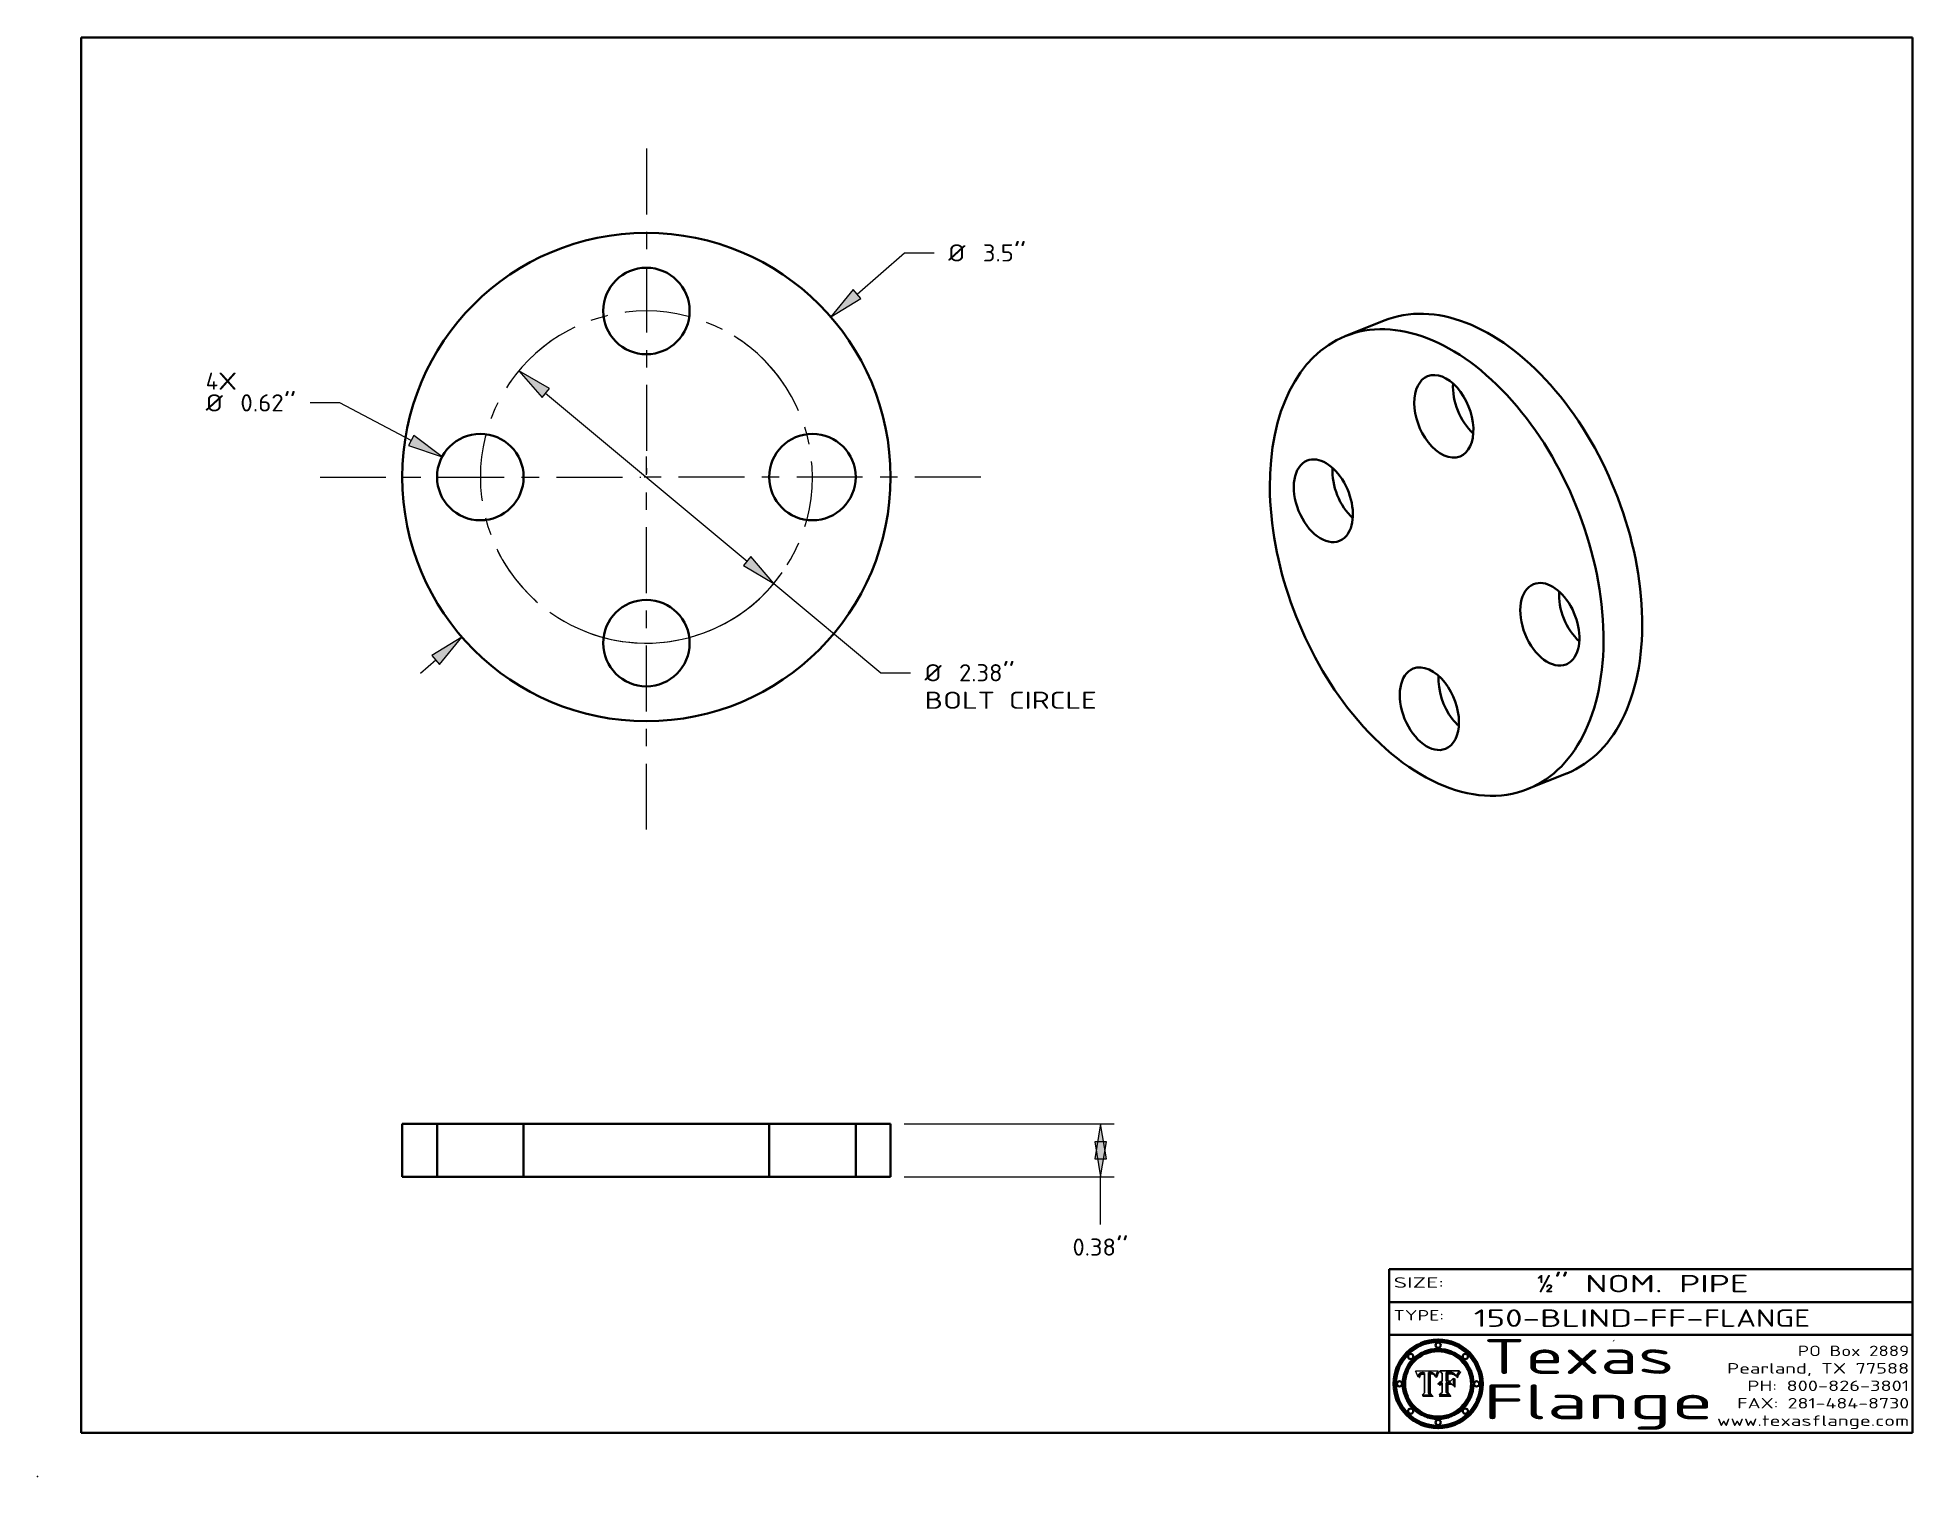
# Model space of a CAD drawing. Extents: x 0 to 10.8, y 0 to 8.3.
import ezdxf
from ezdxf.enums import TextEntityAlignment as Align

# ---------------------------------------------------------------- set-up
doc = ezdxf.new("R2010")
doc.units = 0
doc.header["$MEASUREMENT"] = 0
doc.linetypes.add('DASHDOT', pattern=[18.5, 12, -3, 0.5, -3])
doc.layers.get('0').update_dxf_attribs({"lineweight": 13})
doc.layers.add('1', color=7, linetype='Continuous', lineweight=13)
doc.styles.get("Standard").update_dxf_attribs({"font": 'isocp.shx'})

msp = doc.modelspace()

# ---------------------------------------------------------------- texts
at = {"color": 7, "lineweight": 13, "ltscale": 0.03937}
for s, p, p2 in [('SIZE:', (7.775, 1.082), (8.064, 1.082)), ('TYPE:', (7.775, 0.894), (8.064, 0.894))]:
    msp.add_text(s, height=0.06, dxfattribs=at).set_placement(p, p2, align=Align.FIT)

# ---------------------------------------------------------------- blocks, each defined once
blk = doc.blocks.new('BLOCK1')
at = {"color": 7, "lineweight": 13, "ltscale": 0.03937}
for s, p, p2 in [('150-BLIND-FF', (8.235, 0.858), (9.452, 0.858)), ('-', (9.453, 0.858), (9.553, 0.858)), ('FLANGE', (9.555, 0.858), (10.163, 0.858))]:
    blk.add_text(s, height=0.1, dxfattribs=at).set_placement(p, p2, align=Align.FIT)
blk = doc.blocks.new('BLOCK2')
at = {"color": 7, "lineweight": 13, "ltscale": 0.03937}
for s, p, p2 in [('½', (8.593, 1.056), (8.693, 1.056)), ('" NOM. PIPE', (8.695, 1.056), (9.81, 1.056))]:
    blk.add_text(s, height=0.1, dxfattribs=at).set_placement(p, p2, align=Align.FIT)
blk = doc.blocks.new('BLOCK3')
at = {"color": 7, "lineweight": 13, "ltscale": 0.03937}
for s, p, p2 in [('Pearland, TX 77588', (9.687, 0.59), (10.731, 0.59)), ('PO Box 2889', (10.093, 0.69), (10.731, 0.69)), ('PH: 800-826-3801', (9.803, 0.49), (10.731, 0.49)), ('FAX: 281-484-8730', (9.745, 0.39), (10.731, 0.39)), ('www.texasflange.com', (9.629, 0.29), (10.731, 0.29))]:
    blk.add_text(s, height=0.06, dxfattribs=at).set_placement(p, p2, align=Align.FIT)
blk = doc.blocks.new('BLOCK4')
at = {"color": 7, "lineweight": 13, "ltscale": 0.03937}
for s, p, p2 in [('Texas', (8.289, 0.588), (9.384, 0.588)), ('Flange', (8.289, 0.328), (9.609, 0.328))]:
    blk.add_text(s, height=0.2, dxfattribs=at).set_placement(p, p2, align=Align.FIT)
blk = doc.blocks.new('BLOCK5')
at = {"color": 7, "lineweight": 5, "ltscale": 0.00324}
blk.add_line((8.03, 0.605), (7.9, 0.604), dxfattribs=at)
at = {"color": 7, "lineweight": 5, "ltscale": 0.000103115}
blk.add_line((7.9, 0.604), (7.902, 0.601), dxfattribs=at)
at = {"color": 7, "lineweight": 5, "ltscale": 0.000100453}
blk.add_line((7.902, 0.601), (7.904, 0.597), dxfattribs=at)
at = {"color": 7, "lineweight": 5, "ltscale": 9.78009e-05}
blk.add_line((7.904, 0.597), (7.906, 0.593), dxfattribs=at)
at = {"color": 7, "lineweight": 5, "ltscale": 9.51532e-05}
blk.add_line((7.906, 0.593), (7.907, 0.59), dxfattribs=at)
at = {"color": 7, "lineweight": 5, "ltscale": 9.25048e-05}
blk.add_line((7.907, 0.59), (7.909, 0.587), dxfattribs=at)
at = {"color": 7, "lineweight": 5, "ltscale": 8.99068e-05}
blk.add_line((7.909, 0.587), (7.91, 0.583), dxfattribs=at)
at = {"color": 7, "lineweight": 5, "ltscale": 8.73531e-05}
blk.add_line((7.91, 0.583), (7.911, 0.58), dxfattribs=at)
at = {"color": 7, "lineweight": 5, "ltscale": 8.48421e-05}
blk.add_line((7.911, 0.58), (7.913, 0.577), dxfattribs=at)
at = {"color": 7, "lineweight": 5, "ltscale": 8.23394e-05}
blk.add_line((7.913, 0.577), (7.914, 0.574), dxfattribs=at)
at = {"color": 7, "lineweight": 5, "ltscale": 9.5007e-05}
blk.add_line((7.914, 0.574), (7.916, 0.571), dxfattribs=at)
at = {"color": 7, "lineweight": 5, "ltscale": 5.86699e-05}
blk.add_line((7.916, 0.576), (7.917, 0.578), dxfattribs=at)
at = {"color": 7, "lineweight": 5, "ltscale": 6.21658e-05}
blk.add_line((7.916, 0.573), (7.916, 0.576), dxfattribs=at)
at = {"color": 7, "lineweight": 5, "ltscale": 6.5787e-05}
blk.add_line((7.916, 0.571), (7.916, 0.573), dxfattribs=at)
at = {"color": 7, "lineweight": 5, "ltscale": 5.23527e-05}
blk.add_line((7.917, 0.58), (7.918, 0.582), dxfattribs=at)
at = {"color": 7, "lineweight": 5, "ltscale": 5.54066e-05}
blk.add_line((7.917, 0.578), (7.917, 0.58), dxfattribs=at)
at = {"color": 7, "lineweight": 5, "ltscale": 4.95602e-05}
blk.add_line((7.918, 0.582), (7.919, 0.584), dxfattribs=at)
at = {"color": 7, "lineweight": 5, "ltscale": 4.71572e-05}
blk.add_line((7.919, 0.584), (7.92, 0.586), dxfattribs=at)
at = {"color": 7, "lineweight": 5, "ltscale": 4.50516e-05}
blk.add_line((7.92, 0.586), (7.921, 0.587), dxfattribs=at)
at = {"color": 7, "lineweight": 5, "ltscale": 4.34491e-05}
blk.add_line((7.921, 0.587), (7.922, 0.589), dxfattribs=at)
at = {"color": 7, "lineweight": 5, "ltscale": 6.17484e-05}
blk.add_line((7.922, 0.57), (7.921, 0.567), dxfattribs=at)
at = {"color": 7, "lineweight": 5, "ltscale": 7.03016e-05}
blk.add_line((7.921, 0.567), (7.924, 0.567), dxfattribs=at)
at = {"color": 7, "lineweight": 5, "ltscale": 4.22981e-05}
blk.add_line((7.922, 0.589), (7.923, 0.59), dxfattribs=at)
at = {"color": 7, "lineweight": 5, "ltscale": 5.4813e-05}
blk.add_line((7.923, 0.574), (7.922, 0.572), dxfattribs=at)
at = {"color": 7, "lineweight": 5, "ltscale": 5.82307e-05}
blk.add_line((7.922, 0.572), (7.922, 0.57), dxfattribs=at)
at = {"color": 7, "lineweight": 5, "ltscale": 4.24485e-05}
blk.add_line((7.923, 0.59), (7.924, 0.591), dxfattribs=at)
at = {"color": 7, "lineweight": 5, "ltscale": 4.84865e-05}
blk.add_line((7.924, 0.578), (7.923, 0.576), dxfattribs=at)
at = {"color": 7, "lineweight": 5, "ltscale": 5.15682e-05}
blk.add_line((7.923, 0.576), (7.923, 0.574), dxfattribs=at)
at = {"color": 7, "lineweight": 5, "ltscale": 4.38915e-05}
blk.add_line((7.924, 0.591), (7.926, 0.592), dxfattribs=at)
at = {"color": 7, "lineweight": 5, "ltscale": 4.29647e-05}
blk.add_line((7.925, 0.581), (7.924, 0.58), dxfattribs=at)
at = {"color": 7, "lineweight": 5, "ltscale": 4.56021e-05}
blk.add_line((7.924, 0.58), (7.924, 0.578), dxfattribs=at)
at = {"color": 7, "lineweight": 5, "ltscale": 5.06901e-05}
blk.add_line((7.924, 0.569), (7.925, 0.571), dxfattribs=at)
at = {"color": 7, "lineweight": 5, "ltscale": 5.37733e-05}
blk.add_line((7.924, 0.567), (7.924, 0.569), dxfattribs=at)
at = {"color": 7, "lineweight": 5, "ltscale": 4.06864e-05}
blk.add_line((7.926, 0.582), (7.925, 0.581), dxfattribs=at)
at = {"color": 7, "lineweight": 5, "ltscale": 4.48863e-05}
blk.add_line((7.925, 0.573), (7.926, 0.575), dxfattribs=at)
at = {"color": 7, "lineweight": 5, "ltscale": 4.77131e-05}
blk.add_line((7.925, 0.571), (7.925, 0.573), dxfattribs=at)
at = {"color": 7, "lineweight": 5, "ltscale": 4.58171e-05}
blk.add_line((7.926, 0.592), (7.927, 0.593), dxfattribs=at)
at = {"color": 7, "lineweight": 5, "ltscale": 3.86873e-05}
blk.add_line((7.927, 0.584), (7.926, 0.582), dxfattribs=at)
at = {"color": 7, "lineweight": 5, "ltscale": 7.72266e-05}
blk.add_line((7.926, 0.576), (7.927, 0.579), dxfattribs=at)
at = {"color": 7, "lineweight": 5, "ltscale": 4.22422e-05}
blk.add_line((7.926, 0.575), (7.926, 0.576), dxfattribs=at)
at = {"color": 7, "lineweight": 5, "ltscale": 4.81176e-05}
blk.add_line((7.927, 0.593), (7.929, 0.594), dxfattribs=at)
at = {"color": 7, "lineweight": 5, "ltscale": 7.40831e-05}
blk.add_line((7.929, 0.586), (7.927, 0.584), dxfattribs=at)
at = {"color": 7, "lineweight": 5, "ltscale": 6.93722e-05}
blk.add_line((7.927, 0.579), (7.929, 0.582), dxfattribs=at)
at = {"color": 7, "lineweight": 5, "ltscale": 5.08108e-05}
blk.add_line((7.929, 0.594), (7.931, 0.594), dxfattribs=at)
at = {"color": 7, "lineweight": 5, "ltscale": 3.83282e-05}
blk.add_line((7.93, 0.587), (7.929, 0.586), dxfattribs=at)
at = {"color": 7, "lineweight": 5, "ltscale": 6.514e-05}
blk.add_line((7.929, 0.582), (7.931, 0.583), dxfattribs=at)
at = {"color": 7, "lineweight": 5, "ltscale": 4.01292e-05}
blk.add_line((7.932, 0.587), (7.93, 0.587), dxfattribs=at)
at = {"color": 7, "lineweight": 5, "ltscale": 5.37678e-05}
blk.add_line((7.931, 0.594), (7.933, 0.595), dxfattribs=at)
at = {"color": 7, "lineweight": 5, "ltscale": 6.9428e-05}
blk.add_line((7.931, 0.583), (7.933, 0.585), dxfattribs=at)
at = {"color": 7, "lineweight": 5, "ltscale": 4.21777e-05}
blk.add_line((7.933, 0.588), (7.932, 0.587), dxfattribs=at)
at = {"color": 7, "lineweight": 5, "ltscale": 5.70415e-05}
blk.add_line((7.933, 0.595), (7.935, 0.595), dxfattribs=at)
at = {"color": 7, "lineweight": 5, "ltscale": 4.46091e-05}
blk.add_line((7.935, 0.588), (7.933, 0.588), dxfattribs=at)
at = {"color": 7, "lineweight": 5, "ltscale": 3.75465e-05}
blk.add_line((7.933, 0.585), (7.935, 0.585), dxfattribs=at)
at = {"color": 7, "lineweight": 5, "ltscale": 6.04204e-05}
blk.add_line((7.935, 0.595), (7.938, 0.595), dxfattribs=at)
at = {"color": 7, "lineweight": 5, "ltscale": 4.73192e-05}
blk.add_line((7.937, 0.589), (7.935, 0.588), dxfattribs=at)
at = {"color": 7, "lineweight": 5, "ltscale": 3.98865e-05}
blk.add_line((7.935, 0.585), (7.936, 0.586), dxfattribs=at)
at = {"color": 7, "lineweight": 5, "ltscale": 4.23744e-05}
blk.add_line((7.936, 0.586), (7.938, 0.586), dxfattribs=at)
at = {"color": 7, "lineweight": 5, "ltscale": 5.02154e-05}
blk.add_line((7.939, 0.589), (7.937, 0.589), dxfattribs=at)
at = {"color": 7, "lineweight": 5, "ltscale": 6.4089e-05}
blk.add_line((7.938, 0.595), (7.94, 0.596), dxfattribs=at)
at = {"color": 7, "lineweight": 5, "ltscale": 4.50998e-05}
blk.add_line((7.938, 0.586), (7.94, 0.587), dxfattribs=at)
at = {"color": 7, "lineweight": 5, "ltscale": 5.3275e-05}
blk.add_line((7.941, 0.59), (7.939, 0.589), dxfattribs=at)
at = {"color": 7, "lineweight": 5, "ltscale": 6.78085e-05}
blk.add_line((7.94, 0.596), (7.943, 0.596), dxfattribs=at)
at = {"color": 7, "lineweight": 5, "ltscale": 4.79821e-05}
blk.add_line((7.94, 0.587), (7.941, 0.587), dxfattribs=at)
at = {"color": 7, "lineweight": 5, "ltscale": 5.65615e-05}
blk.add_line((7.943, 0.59), (7.941, 0.59), dxfattribs=at)
at = {"color": 7, "lineweight": 5, "ltscale": 5.09872e-05}
blk.add_line((7.941, 0.587), (7.944, 0.587), dxfattribs=at)
at = {"color": 7, "lineweight": 5, "ltscale": 5.0286e-05}
blk.add_line((7.943, 0.596), (7.945, 0.596), dxfattribs=at)
at = {"color": 7, "lineweight": 5, "ltscale": 5.99065e-05}
blk.add_line((7.946, 0.59), (7.943, 0.59), dxfattribs=at)
at = {"color": 7, "lineweight": 5, "ltscale": 5.40933e-05}
blk.add_line((7.944, 0.587), (7.946, 0.587), dxfattribs=at)
at = {"color": 7, "lineweight": 5, "ltscale": 5.14153e-05}
blk.add_line((7.945, 0.596), (7.947, 0.595), dxfattribs=at)
at = {"color": 7, "lineweight": 5, "ltscale": 0.000162237}
blk.add_line((7.952, 0.59), (7.946, 0.59), dxfattribs=at)
at = {"color": 7, "lineweight": 5, "ltscale": 0.000191986}
blk.add_line((7.946, 0.587), (7.953, 0.587), dxfattribs=at)
at = {"color": 7, "lineweight": 5, "ltscale": 5.25609e-05}
blk.add_line((7.947, 0.595), (7.949, 0.595), dxfattribs=at)
at = {"color": 7, "lineweight": 5, "ltscale": 5.37478e-05}
blk.add_line((7.949, 0.595), (7.951, 0.595), dxfattribs=at)
at = {"color": 7, "lineweight": 5, "ltscale": 5.49198e-05}
blk.add_line((7.951, 0.595), (7.953, 0.595), dxfattribs=at)
at = {"color": 7, "lineweight": 5, "ltscale": 0.000135787}
blk.add_line((7.953, 0.595), (7.952, 0.59), dxfattribs=at)
at = {"color": 7, "lineweight": 5, "ltscale": 0.00269}
blk.add_line((7.953, 0.587), (7.953, 0.479), dxfattribs=at)
at = {"color": 7, "lineweight": 5, "ltscale": 0.002931}
blk.add_line((7.975, 0.478), (7.976, 0.596), dxfattribs=at)
at = {"color": 7, "lineweight": 5, "ltscale": 4.88309e-05}
blk.add_line((7.976, 0.596), (7.978, 0.596), dxfattribs=at)
at = {"color": 7, "lineweight": 5, "ltscale": 4.87696e-05}
blk.add_line((7.978, 0.596), (7.98, 0.596), dxfattribs=at)
at = {"color": 7, "lineweight": 5, "ltscale": 4.87218e-05}
blk.add_line((7.98, 0.596), (7.982, 0.596), dxfattribs=at)
at = {"color": 7, "lineweight": 5, "ltscale": 4.86926e-05}
blk.add_line((7.982, 0.596), (7.984, 0.596), dxfattribs=at)
at = {"color": 7, "lineweight": 5, "ltscale": 4.8677e-05}
blk.add_line((7.984, 0.596), (7.986, 0.596), dxfattribs=at)
at = {"color": 7, "lineweight": 5, "ltscale": 5.79538e-05}
blk.add_line((7.986, 0.596), (7.988, 0.596), dxfattribs=at)
at = {"color": 7, "lineweight": 5, "ltscale": 5.50105e-05}
blk.add_line((7.988, 0.596), (7.99, 0.596), dxfattribs=at)
at = {"color": 7, "lineweight": 5, "ltscale": 5.22111e-05}
blk.add_line((7.99, 0.596), (7.993, 0.596), dxfattribs=at)
at = {"color": 7, "lineweight": 5, "ltscale": 4.94853e-05}
blk.add_line((7.993, 0.596), (7.994, 0.595), dxfattribs=at)
at = {"color": 7, "lineweight": 5, "ltscale": 4.69867e-05}
blk.add_line((7.994, 0.595), (7.996, 0.595), dxfattribs=at)
at = {"color": 7, "lineweight": 5, "ltscale": 4.4644e-05}
blk.add_line((7.996, 0.595), (7.998, 0.594), dxfattribs=at)
at = {"color": 7, "lineweight": 5, "ltscale": 4.25388e-05}
blk.add_line((7.998, 0.594), (8, 0.594), dxfattribs=at)
at = {"color": 7, "lineweight": 5, "ltscale": 4.06936e-05}
blk.add_line((8, 0.594), (8.001, 0.593), dxfattribs=at)
at = {"color": 7, "lineweight": 5, "ltscale": 3.91439e-05}
blk.add_line((8.001, 0.593), (8.002, 0.592), dxfattribs=at)
at = {"color": 7, "lineweight": 5, "ltscale": 3.79217e-05}
blk.add_line((8.002, 0.592), (8.004, 0.591), dxfattribs=at)
at = {"color": 7, "lineweight": 5, "ltscale": 3.82045e-05}
blk.add_line((8.004, 0.591), (8.005, 0.59), dxfattribs=at)
at = {"color": 7, "lineweight": 5, "ltscale": 3.99235e-05}
blk.add_line((8.005, 0.59), (8.006, 0.589), dxfattribs=at)
at = {"color": 7, "lineweight": 5, "ltscale": 4.20052e-05}
blk.add_line((8.006, 0.589), (8.007, 0.588), dxfattribs=at)
at = {"color": 7, "lineweight": 5, "ltscale": 4.42829e-05}
blk.add_line((8.007, 0.588), (8.008, 0.586), dxfattribs=at)
at = {"color": 7, "lineweight": 5, "ltscale": 4.68654e-05}
blk.add_line((8.008, 0.586), (8.009, 0.585), dxfattribs=at)
at = {"color": 7, "lineweight": 5, "ltscale": 4.95626e-05}
blk.add_line((8.009, 0.585), (8.01, 0.583), dxfattribs=at)
at = {"color": 7, "lineweight": 5, "ltscale": 5.25037e-05}
blk.add_line((8.01, 0.583), (8.01, 0.581), dxfattribs=at)
at = {"color": 7, "lineweight": 5, "ltscale": 5.554e-05}
blk.add_line((8.01, 0.581), (8.011, 0.579), dxfattribs=at)
at = {"color": 7, "lineweight": 5, "ltscale": 5.87204e-05}
blk.add_line((8.011, 0.579), (8.012, 0.577), dxfattribs=at)
at = {"color": 7, "lineweight": 5, "ltscale": 6.19363e-05}
blk.add_line((8.012, 0.577), (8.013, 0.574), dxfattribs=at)
at = {"color": 7, "lineweight": 5, "ltscale": 5.73529e-05}
blk.add_line((8.013, 0.574), (8.014, 0.573), dxfattribs=at)
at = {"color": 7, "lineweight": 5, "ltscale": 5.36381e-05}
blk.add_line((8.014, 0.573), (8.015, 0.575), dxfattribs=at)
at = {"color": 7, "lineweight": 5, "ltscale": 5.05025e-05}
blk.add_line((8.015, 0.577), (8.016, 0.578), dxfattribs=at)
at = {"color": 7, "lineweight": 5, "ltscale": 5.20356e-05}
blk.add_line((8.015, 0.575), (8.015, 0.577), dxfattribs=at)
at = {"color": 7, "lineweight": 5, "ltscale": 4.89753e-05}
blk.add_line((8.016, 0.578), (8.017, 0.58), dxfattribs=at)
at = {"color": 7, "lineweight": 5, "ltscale": 4.74568e-05}
blk.add_line((8.017, 0.58), (8.018, 0.582), dxfattribs=at)
at = {"color": 7, "lineweight": 5, "ltscale": 4.4442e-05}
blk.add_line((8.018, 0.584), (8.019, 0.585), dxfattribs=at)
at = {"color": 7, "lineweight": 5, "ltscale": 4.59543e-05}
blk.add_line((8.018, 0.582), (8.018, 0.584), dxfattribs=at)
at = {"color": 7, "lineweight": 5, "ltscale": 4.29963e-05}
blk.add_line((8.019, 0.585), (8.02, 0.587), dxfattribs=at)
at = {"color": 7, "lineweight": 5, "ltscale": 4.0176e-05}
blk.add_line((8.02, 0.588), (8.021, 0.59), dxfattribs=at)
at = {"color": 7, "lineweight": 5, "ltscale": 4.15607e-05}
blk.add_line((8.02, 0.587), (8.02, 0.588), dxfattribs=at)
at = {"color": 7, "lineweight": 5, "ltscale": 0.000399523}
blk.add_line((8.021, 0.59), (8.029, 0.604), dxfattribs=at)
at = {"color": 7, "lineweight": 5, "ltscale": 4.35633e-05}
blk.add_line((8.029, 0.604), (8.03, 0.605), dxfattribs=at)
at = {"color": 7, "lineweight": 5, "ltscale": 0.000493338}
blk.add_line((7.953, 0.479), (7.938, 0.467), dxfattribs=at)
at = {"color": 7, "lineweight": 5, "ltscale": 0.001236}
blk.add_line((7.938, 0.467), (7.988, 0.467), dxfattribs=at)
at = {"color": 7, "lineweight": 5, "ltscale": 0.000434364}
blk.add_line((7.988, 0.467), (7.975, 0.478), dxfattribs=at)
blk = doc.blocks.new('BLOCK6')
at = {"color": 7, "lineweight": 5, "ltscale": 6.68728e-05}
blk.add_line((8.037, 0.538), (8.035, 0.535), dxfattribs=at)
at = {"color": 7, "lineweight": 5, "ltscale": 6.56415e-05}
blk.add_line((8.039, 0.54), (8.037, 0.538), dxfattribs=at)
at = {"color": 7, "lineweight": 5, "ltscale": 6.55187e-05}
blk.add_line((8.041, 0.541), (8.039, 0.54), dxfattribs=at)
at = {"color": 7, "lineweight": 5, "ltscale": 0.000504919}
blk.add_line((8.04, 0.605), (8.054, 0.591), dxfattribs=at)
at = {"color": 7, "lineweight": 5, "ltscale": 0.002807}
blk.add_line((8.152, 0.605), (8.04, 0.605), dxfattribs=at)
at = {"color": 7, "lineweight": 5, "ltscale": 6.6503e-05}
blk.add_line((8.043, 0.543), (8.041, 0.541), dxfattribs=at)
at = {"color": 7, "lineweight": 5, "ltscale": 6.86342e-05}
blk.add_line((8.046, 0.544), (8.043, 0.543), dxfattribs=at)
at = {"color": 7, "lineweight": 5, "ltscale": 7.17625e-05}
blk.add_line((8.048, 0.545), (8.046, 0.544), dxfattribs=at)
at = {"color": 7, "lineweight": 5, "ltscale": 7.56807e-05}
blk.add_line((8.051, 0.545), (8.048, 0.545), dxfattribs=at)
at = {"color": 7, "lineweight": 5, "ltscale": 8.04224e-05}
blk.add_line((8.054, 0.546), (8.051, 0.545), dxfattribs=at)
at = {"color": 7, "lineweight": 5, "ltscale": 0.001141}
blk.add_line((8.054, 0.591), (8.054, 0.546), dxfattribs=at)
at = {"color": 7, "lineweight": 5, "ltscale": 0.001265}
blk.add_line((8.076, 0.546), (8.076, 0.596), dxfattribs=at)
at = {"color": 7, "lineweight": 5, "ltscale": 0.00010009}
blk.add_line((8.076, 0.596), (8.08, 0.596), dxfattribs=at)
at = {"color": 7, "lineweight": 5, "ltscale": 0.000164963}
blk.add_line((8.083, 0.546), (8.076, 0.546), dxfattribs=at)
at = {"color": 7, "lineweight": 5, "ltscale": 0.000262297}
blk.add_line((8.08, 0.596), (8.091, 0.596), dxfattribs=at)
at = {"color": 7, "lineweight": 5, "ltscale": 7.8458e-05}
blk.add_line((8.086, 0.59), (8.083, 0.59), dxfattribs=at)
at = {"color": 7, "lineweight": 5, "ltscale": 0.001117}
blk.add_line((8.083, 0.59), (8.083, 0.546), dxfattribs=at)
at = {"color": 7, "lineweight": 5, "ltscale": 6.71447e-05}
blk.add_line((8.085, 0.587), (8.088, 0.588), dxfattribs=at)
at = {"color": 7, "lineweight": 5, "ltscale": 0.001044}
blk.add_line((8.085, 0.546), (8.085, 0.587), dxfattribs=at)
at = {"color": 7, "lineweight": 5, "ltscale": 0.000408293}
blk.add_line((8.102, 0.546), (8.085, 0.546), dxfattribs=at)
at = {"color": 7, "lineweight": 5, "ltscale": 6.79766e-05}
blk.add_line((8.088, 0.591), (8.086, 0.59), dxfattribs=at)
at = {"color": 7, "lineweight": 5, "ltscale": 6.96783e-05}
blk.add_line((8.091, 0.591), (8.088, 0.591), dxfattribs=at)
at = {"color": 7, "lineweight": 5, "ltscale": 6.25167e-05}
blk.add_line((8.088, 0.588), (8.09, 0.588), dxfattribs=at)
at = {"color": 7, "lineweight": 5, "ltscale": 5.79292e-05}
blk.add_line((8.09, 0.588), (8.093, 0.588), dxfattribs=at)
at = {"color": 7, "lineweight": 5, "ltscale": 0.000154143}
blk.add_line((8.091, 0.596), (8.097, 0.596), dxfattribs=at)
at = {"color": 7, "lineweight": 5, "ltscale": 7.14161e-05}
blk.add_line((8.094, 0.591), (8.091, 0.591), dxfattribs=at)
at = {"color": 7, "lineweight": 5, "ltscale": 5.334e-05}
blk.add_line((8.093, 0.588), (8.095, 0.588), dxfattribs=at)
at = {"color": 7, "lineweight": 5, "ltscale": 7.31315e-05}
blk.add_line((8.097, 0.591), (8.094, 0.591), dxfattribs=at)
at = {"color": 7, "lineweight": 5, "ltscale": 4.87983e-05}
blk.add_line((8.095, 0.588), (8.097, 0.588), dxfattribs=at)
at = {"color": 7, "lineweight": 5, "ltscale": 8.03713e-05}
blk.add_line((8.097, 0.596), (8.1, 0.596), dxfattribs=at)
at = {"color": 7, "lineweight": 5, "ltscale": 7.48528e-05}
blk.add_line((8.1, 0.591), (8.097, 0.591), dxfattribs=at)
at = {"color": 7, "lineweight": 5, "ltscale": 6.31844e-05}
blk.add_line((8.097, 0.588), (8.099, 0.588), dxfattribs=at)
at = {"color": 7, "lineweight": 5, "ltscale": 5.98639e-05}
blk.add_line((8.099, 0.588), (8.102, 0.588), dxfattribs=at)
at = {"color": 7, "lineweight": 5, "ltscale": 7.56285e-05}
blk.add_line((8.1, 0.596), (8.103, 0.596), dxfattribs=at)
at = {"color": 7, "lineweight": 5, "ltscale": 0.000106204}
blk.add_line((8.104, 0.591), (8.1, 0.591), dxfattribs=at)
at = {"color": 7, "lineweight": 5, "ltscale": 5.64828e-05}
blk.add_line((8.102, 0.588), (8.104, 0.588), dxfattribs=at)
at = {"color": 7, "lineweight": 5, "ltscale": 0.000629287}
blk.add_line((8.119, 0.564), (8.102, 0.546), dxfattribs=at)
at = {"color": 7, "lineweight": 5, "ltscale": 7.09728e-05}
blk.add_line((8.103, 0.596), (8.106, 0.596), dxfattribs=at)
at = {"color": 7, "lineweight": 5, "ltscale": 9.82815e-05}
blk.add_line((8.108, 0.59), (8.104, 0.591), dxfattribs=at)
at = {"color": 7, "lineweight": 5, "ltscale": 5.31538e-05}
blk.add_line((8.104, 0.588), (8.106, 0.588), dxfattribs=at)
at = {"color": 7, "lineweight": 5, "ltscale": 6.64247e-05}
blk.add_line((8.106, 0.596), (8.108, 0.596), dxfattribs=at)
at = {"color": 7, "lineweight": 5, "ltscale": 4.98579e-05}
blk.add_line((8.106, 0.588), (8.108, 0.588), dxfattribs=at)
at = {"color": 7, "lineweight": 5, "ltscale": 6.19662e-05}
blk.add_line((8.108, 0.596), (8.111, 0.595), dxfattribs=at)
at = {"color": 7, "lineweight": 5, "ltscale": 9.07975e-05}
blk.add_line((8.112, 0.59), (8.108, 0.59), dxfattribs=at)
at = {"color": 7, "lineweight": 5, "ltscale": 4.65618e-05}
blk.add_line((8.108, 0.588), (8.11, 0.587), dxfattribs=at)
at = {"color": 7, "lineweight": 5, "ltscale": 4.32948e-05}
blk.add_line((8.11, 0.587), (8.112, 0.587), dxfattribs=at)
at = {"color": 7, "lineweight": 5, "ltscale": 5.76855e-05}
blk.add_line((8.111, 0.595), (8.113, 0.595), dxfattribs=at)
at = {"color": 7, "lineweight": 5, "ltscale": 8.37777e-05}
blk.add_line((8.115, 0.589), (8.112, 0.59), dxfattribs=at)
at = {"color": 7, "lineweight": 5, "ltscale": 4.01241e-05}
blk.add_line((8.112, 0.587), (8.113, 0.587), dxfattribs=at)
at = {"color": 7, "lineweight": 5, "ltscale": 5.35144e-05}
blk.add_line((8.113, 0.595), (8.115, 0.594), dxfattribs=at)
at = {"color": 7, "lineweight": 5, "ltscale": 7.07787e-05}
blk.add_line((8.113, 0.587), (8.116, 0.586), dxfattribs=at)
at = {"color": 7, "lineweight": 5, "ltscale": 4.95647e-05}
blk.add_line((8.115, 0.594), (8.117, 0.593), dxfattribs=at)
at = {"color": 7, "lineweight": 5, "ltscale": 7.75432e-05}
blk.add_line((8.118, 0.588), (8.115, 0.589), dxfattribs=at)
at = {"color": 7, "lineweight": 5, "ltscale": 6.48228e-05}
blk.add_line((8.116, 0.586), (8.119, 0.585), dxfattribs=at)
at = {"color": 7, "lineweight": 5, "ltscale": 4.59337e-05}
blk.add_line((8.117, 0.593), (8.119, 0.593), dxfattribs=at)
at = {"color": 7, "lineweight": 5, "ltscale": 7.20711e-05}
blk.add_line((8.121, 0.587), (8.118, 0.588), dxfattribs=at)
at = {"color": 7, "lineweight": 5, "ltscale": 4.25471e-05}
blk.add_line((8.119, 0.593), (8.12, 0.592), dxfattribs=at)
at = {"color": 7, "lineweight": 5, "ltscale": 6.55881e-05}
blk.add_line((8.119, 0.585), (8.121, 0.584), dxfattribs=at)
at = {"color": 7, "lineweight": 5, "ltscale": 0.001133}
blk.add_line((8.119, 0.519), (8.119, 0.564), dxfattribs=at)
at = {"color": 7, "lineweight": 5, "ltscale": 4.25074e-05}
blk.add_line((8.12, 0.592), (8.122, 0.591), dxfattribs=at)
at = {"color": 7, "lineweight": 5, "ltscale": 6.77002e-05}
blk.add_line((8.123, 0.585), (8.121, 0.587), dxfattribs=at)
at = {"color": 7, "lineweight": 5, "ltscale": 6.70416e-05}
blk.add_line((8.121, 0.584), (8.123, 0.583), dxfattribs=at)
at = {"color": 7, "lineweight": 5, "ltscale": 4.57046e-05}
blk.add_line((8.122, 0.591), (8.123, 0.59), dxfattribs=at)
at = {"color": 7, "lineweight": 5, "ltscale": 4.92938e-05}
blk.add_line((8.123, 0.59), (8.124, 0.588), dxfattribs=at)
at = {"color": 7, "lineweight": 5, "ltscale": 6.46171e-05}
blk.add_line((8.125, 0.583), (8.123, 0.585), dxfattribs=at)
at = {"color": 7, "lineweight": 5, "ltscale": 6.91849e-05}
blk.add_line((8.123, 0.583), (8.125, 0.581), dxfattribs=at)
at = {"color": 7, "lineweight": 5, "ltscale": 5.30859e-05}
blk.add_line((8.124, 0.588), (8.126, 0.587), dxfattribs=at)
at = {"color": 7, "lineweight": 5, "ltscale": 6.30754e-05}
blk.add_line((8.126, 0.582), (8.125, 0.583), dxfattribs=at)
at = {"color": 7, "lineweight": 5, "ltscale": 7.18996e-05}
blk.add_line((8.125, 0.581), (8.128, 0.579), dxfattribs=at)
at = {"color": 7, "lineweight": 5, "ltscale": 5.71802e-05}
blk.add_line((8.126, 0.587), (8.127, 0.585), dxfattribs=at)
at = {"color": 7, "lineweight": 5, "ltscale": 6.30147e-05}
blk.add_line((8.128, 0.579), (8.126, 0.582), dxfattribs=at)
at = {"color": 7, "lineweight": 5, "ltscale": 6.13618e-05}
blk.add_line((8.127, 0.585), (8.129, 0.583), dxfattribs=at)
at = {"color": 7, "lineweight": 5, "ltscale": 6.57329e-05}
blk.add_line((8.129, 0.583), (8.13, 0.581), dxfattribs=at)
at = {"color": 7, "lineweight": 5, "ltscale": 7.01949e-05}
blk.add_line((8.13, 0.581), (8.131, 0.578), dxfattribs=at)
at = {"color": 7, "lineweight": 5, "ltscale": 7.47805e-05}
blk.add_line((8.131, 0.578), (8.133, 0.576), dxfattribs=at)
at = {"color": 7, "lineweight": 5, "ltscale": 7.93914e-05}
blk.add_line((8.133, 0.576), (8.134, 0.573), dxfattribs=at)
at = {"color": 7, "lineweight": 5, "ltscale": 5.82449e-05}
blk.add_line((8.134, 0.573), (8.135, 0.575), dxfattribs=at)
at = {"color": 7, "lineweight": 5, "ltscale": 5.88925e-05}
blk.add_line((8.135, 0.575), (8.136, 0.577), dxfattribs=at)
at = {"color": 7, "lineweight": 5, "ltscale": 5.57078e-05}
blk.add_line((8.136, 0.577), (8.137, 0.579), dxfattribs=at)
at = {"color": 7, "lineweight": 5, "ltscale": 5.2567e-05}
blk.add_line((8.137, 0.579), (8.138, 0.581), dxfattribs=at)
at = {"color": 7, "lineweight": 5, "ltscale": 4.62924e-05}
blk.add_line((8.138, 0.583), (8.139, 0.585), dxfattribs=at)
at = {"color": 7, "lineweight": 5, "ltscale": 4.94253e-05}
blk.add_line((8.138, 0.581), (8.138, 0.583), dxfattribs=at)
at = {"color": 7, "lineweight": 5, "ltscale": 4.31788e-05}
blk.add_line((8.139, 0.585), (8.14, 0.586), dxfattribs=at)
at = {"color": 7, "lineweight": 5, "ltscale": 4.00421e-05}
blk.add_line((8.14, 0.586), (8.141, 0.588), dxfattribs=at)
at = {"color": 7, "lineweight": 5, "ltscale": 7.07088e-05}
blk.add_line((8.141, 0.588), (8.142, 0.59), dxfattribs=at)
at = {"color": 7, "lineweight": 5, "ltscale": 6.11807e-05}
blk.add_line((8.142, 0.59), (8.143, 0.592), dxfattribs=at)
at = {"color": 7, "lineweight": 5, "ltscale": 6.8775e-05}
blk.add_line((8.143, 0.592), (8.145, 0.595), dxfattribs=at)
at = {"color": 7, "lineweight": 5, "ltscale": 4.09684e-05}
blk.add_line((8.145, 0.596), (8.146, 0.597), dxfattribs=at)
at = {"color": 7, "lineweight": 5, "ltscale": 3.83666e-05}
blk.add_line((8.145, 0.595), (8.145, 0.596), dxfattribs=at)
at = {"color": 7, "lineweight": 5, "ltscale": 4.36186e-05}
blk.add_line((8.146, 0.597), (8.147, 0.599), dxfattribs=at)
at = {"color": 7, "lineweight": 5, "ltscale": 4.62797e-05}
blk.add_line((8.147, 0.599), (8.148, 0.6), dxfattribs=at)
at = {"color": 7, "lineweight": 5, "ltscale": 4.89244e-05}
blk.add_line((8.148, 0.6), (8.15, 0.602), dxfattribs=at)
at = {"color": 7, "lineweight": 5, "ltscale": 5.15938e-05}
blk.add_line((8.15, 0.602), (8.151, 0.604), dxfattribs=at)
at = {"color": 7, "lineweight": 5, "ltscale": 5.42941e-05}
blk.add_line((8.151, 0.604), (8.152, 0.605), dxfattribs=at)
at = {"color": 7, "lineweight": 5, "ltscale": 7.24478e-05}
blk.add_line((8.034, 0.533), (8.033, 0.53), dxfattribs=at)
at = {"color": 7, "lineweight": 5, "ltscale": 4.72383e-05}
blk.add_line((8.033, 0.53), (8.034, 0.529), dxfattribs=at)
at = {"color": 7, "lineweight": 5, "ltscale": 6.91358e-05}
blk.add_line((8.035, 0.535), (8.034, 0.533), dxfattribs=at)
at = {"color": 7, "lineweight": 5, "ltscale": 5.40801e-05}
blk.add_line((8.034, 0.529), (8.035, 0.53), dxfattribs=at)
at = {"color": 7, "lineweight": 5, "ltscale": 5.22259e-05}
blk.add_line((8.035, 0.53), (8.037, 0.532), dxfattribs=at)
at = {"color": 7, "lineweight": 5, "ltscale": 5.0626e-05}
blk.add_line((8.037, 0.532), (8.038, 0.533), dxfattribs=at)
at = {"color": 7, "lineweight": 5, "ltscale": 0.000563728}
blk.add_line((8.054, 0.482), (8.037, 0.468), dxfattribs=at)
at = {"color": 7, "lineweight": 5, "ltscale": 0.001328}
blk.add_line((8.037, 0.468), (8.09, 0.468), dxfattribs=at)
at = {"color": 7, "lineweight": 5, "ltscale": 4.93516e-05}
blk.add_line((8.038, 0.533), (8.04, 0.534), dxfattribs=at)
at = {"color": 7, "lineweight": 5, "ltscale": 4.61631e-05}
blk.add_line((8.039, 0.526), (8.038, 0.525), dxfattribs=at)
at = {"color": 7, "lineweight": 5, "ltscale": 7.65715e-05}
blk.add_line((8.038, 0.525), (8.04, 0.522), dxfattribs=at)
at = {"color": 7, "lineweight": 5, "ltscale": 4.53272e-05}
blk.add_line((8.04, 0.527), (8.039, 0.526), dxfattribs=at)
at = {"color": 7, "lineweight": 5, "ltscale": 4.84441e-05}
blk.add_line((8.04, 0.534), (8.042, 0.535), dxfattribs=at)
at = {"color": 7, "lineweight": 5, "ltscale": 4.47682e-05}
blk.add_line((8.042, 0.528), (8.04, 0.527), dxfattribs=at)
at = {"color": 7, "lineweight": 5, "ltscale": 4.36728e-05}
blk.add_line((8.04, 0.522), (8.041, 0.524), dxfattribs=at)
at = {"color": 7, "lineweight": 5, "ltscale": 4.23283e-05}
blk.add_line((8.041, 0.524), (8.042, 0.525), dxfattribs=at)
at = {"color": 7, "lineweight": 5, "ltscale": 4.79247e-05}
blk.add_line((8.042, 0.535), (8.044, 0.536), dxfattribs=at)
at = {"color": 7, "lineweight": 5, "ltscale": 4.46766e-05}
blk.add_line((8.043, 0.529), (8.042, 0.528), dxfattribs=at)
at = {"color": 7, "lineweight": 5, "ltscale": 4.12902e-05}
blk.add_line((8.042, 0.525), (8.044, 0.526), dxfattribs=at)
at = {"color": 7, "lineweight": 5, "ltscale": 4.48402e-05}
blk.add_line((8.045, 0.53), (8.043, 0.529), dxfattribs=at)
at = {"color": 7, "lineweight": 5, "ltscale": 4.7776e-05}
blk.add_line((8.044, 0.536), (8.045, 0.536), dxfattribs=at)
at = {"color": 7, "lineweight": 5, "ltscale": 4.05056e-05}
blk.add_line((8.044, 0.526), (8.045, 0.526), dxfattribs=at)
at = {"color": 7, "lineweight": 5, "ltscale": 4.80296e-05}
blk.add_line((8.045, 0.536), (8.047, 0.536), dxfattribs=at)
at = {"color": 7, "lineweight": 5, "ltscale": 4.54019e-05}
blk.add_line((8.047, 0.53), (8.045, 0.53), dxfattribs=at)
at = {"color": 7, "lineweight": 5, "ltscale": 3.98781e-05}
blk.add_line((8.045, 0.526), (8.047, 0.527), dxfattribs=at)
at = {"color": 7, "lineweight": 5, "ltscale": 4.86448e-05}
blk.add_line((8.047, 0.536), (8.049, 0.537), dxfattribs=at)
at = {"color": 7, "lineweight": 5, "ltscale": 4.63507e-05}
blk.add_line((8.049, 0.531), (8.047, 0.53), dxfattribs=at)
at = {"color": 7, "lineweight": 5, "ltscale": 3.96147e-05}
blk.add_line((8.047, 0.527), (8.048, 0.528), dxfattribs=at)
at = {"color": 7, "lineweight": 5, "ltscale": 3.96113e-05}
blk.add_line((8.048, 0.528), (8.05, 0.528), dxfattribs=at)
at = {"color": 7, "lineweight": 5, "ltscale": 4.9694e-05}
blk.add_line((8.049, 0.537), (8.051, 0.537), dxfattribs=at)
at = {"color": 7, "lineweight": 5, "ltscale": 4.75859e-05}
blk.add_line((8.05, 0.531), (8.049, 0.531), dxfattribs=at)
at = {"color": 7, "lineweight": 5, "ltscale": 4.91026e-05}
blk.add_line((8.052, 0.531), (8.05, 0.531), dxfattribs=at)
at = {"color": 7, "lineweight": 5, "ltscale": 3.98564e-05}
blk.add_line((8.05, 0.528), (8.051, 0.528), dxfattribs=at)
at = {"color": 7, "lineweight": 5, "ltscale": 4.09268e-05}
blk.add_line((8.051, 0.537), (8.053, 0.537), dxfattribs=at)
at = {"color": 7, "lineweight": 5, "ltscale": 4.03575e-05}
blk.add_line((8.051, 0.528), (8.053, 0.529), dxfattribs=at)
at = {"color": 7, "lineweight": 5, "ltscale": 5.09119e-05}
blk.add_line((8.054, 0.532), (8.052, 0.531), dxfattribs=at)
at = {"color": 7, "lineweight": 5, "ltscale": 4.03821e-05}
blk.add_line((8.053, 0.537), (8.054, 0.537), dxfattribs=at)
at = {"color": 7, "lineweight": 5, "ltscale": 4.11658e-05}
blk.add_line((8.053, 0.529), (8.054, 0.529), dxfattribs=at)
at = {"color": 7, "lineweight": 5, "ltscale": 0.000127087}
blk.add_line((8.054, 0.537), (8.054, 0.532), dxfattribs=at)
at = {"color": 7, "lineweight": 5, "ltscale": 0.001163}
blk.add_line((8.054, 0.529), (8.054, 0.482), dxfattribs=at)
at = {"color": 7, "lineweight": 5, "ltscale": 0.001363}
blk.add_line((8.076, 0.482), (8.076, 0.537), dxfattribs=at)
at = {"color": 7, "lineweight": 5, "ltscale": 0.000619197}
blk.add_line((8.076, 0.537), (8.101, 0.537), dxfattribs=at)
at = {"color": 7, "lineweight": 5, "ltscale": 0.000493306}
blk.add_line((8.09, 0.468), (8.076, 0.482), dxfattribs=at)
at = {"color": 7, "lineweight": 5, "ltscale": 0.000638638}
blk.add_line((8.101, 0.537), (8.119, 0.519), dxfattribs=at)
blk = doc.blocks.new('BLOCK7')
at = {"color": 7, "lineweight": 13, "ltscale": 0.03937}
for s, p, p2 in [('4', (-3.158, 0.626), (-3.07, 0.626)), ('X', (-3.07, 0.626), (-2.933, 0.626))]:
    blk.add_text(s, height=0.123, dxfattribs=at).set_placement(p, p2, align=Align.FIT)
blk = doc.blocks.new('BLOCK8')
at = {"color": 7, "lineweight": 13, "ltscale": 0.011251}
blk.add_line((1.51, 1.311), (1.85, 1.606), dxfattribs=at)
at = {"color": 7, "lineweight": 13, "ltscale": 0.005312}
blk.add_line((1.85, 1.606), (2.063, 1.606), dxfattribs=at)
at = {"color": 7, "lineweight": 13, "ltscale": 0.003593}
blk.add_line((-1.619, -1.405), (-1.51, -1.311), dxfattribs=at)
at = {"color": 7, "lineweight": 13, "ltscale": 0.03937}
for points in [[(1.483, 1.343), (1.322, 1.147), (1.538, 1.28)], [(-1.483, -1.343), (-1.322, -1.147), (-1.538, -1.28)]]:
    blk.add_lwpolyline(points, close=True, dxfattribs=at)
for points in [[(1.483, 1.343), (1.322, 1.147), (1.483, 1.343), (1.538, 1.28)], [(-1.483, -1.343), (-1.322, -1.147), (-1.483, -1.343), (-1.538, -1.28)]]:
    blk.add_solid(points, dxfattribs=at)
for s, p, p2 in [('%%c', (2.163, 1.545), (2.286, 1.545)), ('3.5', (2.411, 1.545), (2.633, 1.545)), ('"', (2.633, 1.545), (2.723, 1.545))]:
    blk.add_text(s, height=0.123, dxfattribs=at).set_placement(p, p2, align=Align.FIT)
blk = doc.blocks.new('BLOCK9')
at = {"color": 7, "lineweight": 13, "ltscale": 0.005312}
blk.add_line((-2.197, 0.532), (-2.409, 0.532), dxfattribs=at)
at = {"color": 7, "lineweight": 13, "ltscale": 0.014461}
blk.add_line((-1.685, 0.262), (-2.197, 0.532), dxfattribs=at)
at = {"color": 7, "lineweight": 13, "ltscale": 0.03937}
blk.add_lwpolyline([(-1.705, 0.225), (-1.464, 0.145), (-1.666, 0.298)], close=True, dxfattribs=at)
blk.add_solid([(-1.705, 0.225), (-1.464, 0.145), (-1.705, 0.225), (-1.666, 0.298)], dxfattribs=at)
for s, p, p2 in [('%%c', (-3.158, 0.47), (-3.035, 0.47)), ('0.62', (-2.91, 0.47), (-2.599, 0.47)), ('"', (-2.599, 0.47), (-2.509, 0.47))]:
    blk.add_text(s, height=0.123, dxfattribs=at).set_placement(p, p2, align=Align.FIT)
blk = doc.blocks.new('BLOCK10')
at = {"color": 7, "lineweight": 13, "ltscale": 0.03937}
for p, q in [((-0.722, 0.602), (0.722, -0.602)), ((0.914, -0.762), (1.68, -1.402))]:
    blk.add_line(p, q, dxfattribs=at)
at = {"color": 7, "lineweight": 13, "ltscale": 0.005312}
blk.add_line((1.68, -1.402), (1.893, -1.402), dxfattribs=at)
at = {"color": 7, "lineweight": 13, "ltscale": 0.03937}
for points in [[(-0.695, 0.634), (-0.914, 0.762), (-0.748, 0.57)], [(0.695, -0.634), (0.914, -0.762), (0.748, -0.57)]]:
    blk.add_lwpolyline(points, close=True, dxfattribs=at)
blk.add_arc((0, 0), 1.19, 240.0599, 324.8933, dxfattribs=at)
for points in [[(-0.695, 0.634), (-0.914, 0.762), (-0.695, 0.634), (-0.748, 0.57)], [(0.695, -0.634), (0.914, -0.762), (0.695, -0.634), (0.748, -0.57)]]:
    blk.add_solid(points, dxfattribs=at)
for s, height, p, p2 in [('%%c', 0.123, (1.993, -1.464), (2.116, -1.464)), ('2.38', 0.123, (2.241, -1.464), (2.552, -1.464)), ('"', 0.123, (2.552, -1.464), (2.642, -1.464)), ('BOLT CIRCLE', 0.12303, (1.993, -1.661), (3.228, -1.661))]:
    blk.add_text(s, height=height, dxfattribs=at).set_placement(p, p2, align=Align.FIT)
blk = doc.blocks.new('BLOCK11')
at = {"color": 7, "linetype": 'DASHDOT', "lineweight": 13, "ltscale": 0.03937}
blk.add_line((-2.339, 0), (-0.041, 0), dxfattribs=at)
blk.add_arc((0, 0), 1.19, 124.679, 235.321, dxfattribs=at)
blk = doc.blocks.new('BLOCK12')
at = {"color": 7, "linetype": 'DASHDOT', "lineweight": 13, "ltscale": 0.03937}
blk.add_line((0, 2.355), (0, 0.025), dxfattribs=at)
blk.add_arc((0, 0), 1.19, 33.9308, 146.0692, dxfattribs=at)
blk = doc.blocks.new('BLOCK13')
at = {"color": 7, "linetype": 'DASHDOT', "lineweight": 13, "ltscale": 0.03937}
blk.add_line((2.397, 0), (-0.017, 0), dxfattribs=at)
blk.add_arc((0, 0), 1.19, 301.8674, 58.1326, dxfattribs=at)
blk = doc.blocks.new('BLOCK14')
at = {"color": 7, "linetype": 'DASHDOT', "lineweight": 13, "ltscale": 0.03937}
blk.add_line((0, -2.527), (0, 0.147), dxfattribs=at)
blk.add_arc((0, 0), 1.19, 205.626, 334.374, dxfattribs=at)
blk = doc.blocks.new('BLOCK15')
at = {"color": 7, "lineweight": 13, "ltscale": 0.03937}
for p, q in [((1.848, 0.38), (3.353, 0.38)), ((1.848, 0), (3.353, 0))]:
    blk.add_line(p, q, dxfattribs=at)
at = {"color": 7, "lineweight": 13, "ltscale": 0.008558}
blk.add_line((3.255, -0.342), (3.255, 0), dxfattribs=at)
at = {"color": 7, "lineweight": 13, "ltscale": 0.03937}
for points in [[(3.297, 0.13), (3.255, 0.38), (3.213, 0.13)], [(3.213, 0.25), (3.255, 0), (3.297, 0.25)]]:
    blk.add_lwpolyline(points, close=True, dxfattribs=at)
for points in [[(3.297, 0.13), (3.255, 0.38), (3.297, 0.13), (3.213, 0.13)], [(3.213, 0.25), (3.255, 0), (3.213, 0.25), (3.297, 0.25)]]:
    blk.add_solid(points, dxfattribs=at)
for s, p, p2 in [('0.38', (3.054, -0.565), (3.365, -0.565)), ('"', (3.365, -0.565), (3.456, -0.565))]:
    blk.add_text(s, height=0.123, dxfattribs=at).set_placement(p, p2, align=Align.FIT)
blk = doc.blocks.new('BLOCK16')
at = {"color": 7, "lineweight": 5, "ltscale": 0.0095}
for p, q in [((-1.75, 0), (-1.75, 0.38)), ((-1.5, 0.38), (-1.5, 0))]:
    blk.add_line(p, q, dxfattribs=at)
at = {"color": 7, "lineweight": 5, "ltscale": 0.00625}
for p, q in [((-1.75, 0.38), (-1.5, 0.38)), ((-1.5, 0), (-1.75, 0))]:
    blk.add_line(p, q, dxfattribs=at)
blk = doc.blocks.new('BLOCK17')
at = {"color": 7, "lineweight": 5, "ltscale": 0.0095}
for p, q in [((-0.88, 0), (-0.88, 0.38)), ((0.88, 0.38), (0.88, 0))]:
    blk.add_line(p, q, dxfattribs=at)
at = {"color": 7, "lineweight": 5, "ltscale": 0.03937}
for p, q in [((-0.88, 0.38), (0.88, 0.38)), ((0.88, 0), (-0.88, 0))]:
    blk.add_line(p, q, dxfattribs=at)
blk = doc.blocks.new('BLOCK18')
at = {"color": 7, "lineweight": 5, "ltscale": 0.0095}
for p, q in [((1.5, 0), (1.5, 0.38)), ((1.75, 0.38), (1.75, 0))]:
    blk.add_line(p, q, dxfattribs=at)
at = {"color": 7, "lineweight": 5, "ltscale": 0.00625}
for p, q in [((1.5, 0.38), (1.75, 0.38)), ((1.75, 0), (1.5, 0))]:
    blk.add_line(p, q, dxfattribs=at)

# ---------------------------------------------------------------- linework, layer by layer
at = {"color": 7, "lineweight": 35, "ltscale": 0.005984}
for p, q in [((7.498, 6.538), (7.72, 6.628)), ((8.545, 3.942), (8.767, 4.031))]:
    msp.add_line(p, q, dxfattribs=at)
at = {"color": 7, "lineweight": 35, "ltscale": 0.0076}
for p, q in [((2.091, 2.022), (2.091, 1.718)), ((2.291, 2.022), (2.291, 1.718)), ((2.787, 2.022), (2.787, 1.718)), ((4.195, 2.022), (4.195, 1.718)), ((4.691, 2.022), (4.691, 1.718)), ((4.891, 2.022), (4.891, 1.718))]:
    msp.add_line(p, q, dxfattribs=at)
at = {"color": 7, "lineweight": 35, "ltscale": 0.005}
for p, q in [((2.291, 2.022), (2.091, 2.022)), ((4.891, 2.022), (4.691, 2.022)), ((2.291, 1.718), (2.091, 1.718)), ((4.891, 1.718), (4.691, 1.718))]:
    msp.add_line(p, q, dxfattribs=at)
at = {"color": 7, "lineweight": 35, "ltscale": 0.000758988}
for p, q in [((2.291, 2.022), (2.321, 2.022)), ((4.195, 2.022), (4.225, 2.022)), ((2.291, 1.718), (2.321, 1.718)), ((4.195, 1.718), (4.225, 1.718))]:
    msp.add_line(p, q, dxfattribs=at)
at = {"color": 7, "lineweight": 35, "ltscale": 0.011641}
for p, q in [((2.321, 2.022), (2.787, 2.022)), ((4.225, 2.022), (4.691, 2.022)), ((2.321, 1.718), (2.787, 1.718)), ((4.225, 1.718), (4.691, 1.718))]:
    msp.add_line(p, q, dxfattribs=at)
at = {"color": 7, "lineweight": 35, "ltscale": 0.03937}
for p, q in [((4.195, 2.022), (2.787, 2.022)), ((4.195, 1.718), (2.787, 1.718))]:
    msp.add_line(p, q, dxfattribs=at)
at = {"color": 7, "lineweight": 13, "ltscale": 0.03937}
for points in [[(8.03, 0.605), (8.029, 0.604), (8.021, 0.59), (8.02, 0.588), (8.02, 0.587), (8.019, 0.585), (8.018, 0.584), (8.018, 0.582), (8.017, 0.58), (8.016, 0.578), (8.015, 0.577), (8.015, 0.575), (8.014, 0.573), (8.013, 0.574), (8.012, 0.577), (8.011, 0.579), (8.01, 0.581), (8.01, 0.583), (8.009, 0.585), (8.008, 0.586), (8.007, 0.588), (8.006, 0.589), (8.005, 0.59), (8.004, 0.591), (8.002, 0.592), (8.001, 0.593), (8, 0.594), (7.998, 0.594), (7.996, 0.595), (7.994, 0.595), (7.993, 0.596), (7.99, 0.596), (7.988, 0.596), (7.986, 0.596), (7.984, 0.596), (7.982, 0.596), (7.98, 0.596), (7.978, 0.596), (7.976, 0.596), (7.975, 0.478), (7.988, 0.467), (7.938, 0.467), (7.953, 0.479), (7.953, 0.587), (7.946, 0.587), (7.944, 0.587), (7.941, 0.587), (7.94, 0.587), (7.938, 0.586), (7.936, 0.586), (7.935, 0.585), (7.933, 0.585), (7.931, 0.583), (7.929, 0.582), (7.927, 0.579), (7.926, 0.576), (7.926, 0.575), (7.925, 0.573), (7.925, 0.571), (7.924, 0.569), (7.924, 0.567), (7.921, 0.567), (7.922, 0.57), (7.922, 0.572), (7.923, 0.574), (7.923, 0.576), (7.924, 0.578), (7.924, 0.58), (7.925, 0.581), (7.926, 0.582), (7.927, 0.584), (7.929, 0.586), (7.93, 0.587), (7.932, 0.587), (7.933, 0.588), (7.935, 0.588), (7.937, 0.589), (7.939, 0.589), (7.941, 0.59), (7.943, 0.59), (7.946, 0.59), (7.952, 0.59), (7.953, 0.595), (7.951, 0.595), (7.949, 0.595), (7.947, 0.595), (7.945, 0.596), (7.943, 0.596), (7.94, 0.596), (7.938, 0.595), (7.935, 0.595), (7.933, 0.595), (7.931, 0.594), (7.929, 0.594), (7.927, 0.593), (7.926, 0.592), (7.924, 0.591), (7.923, 0.59), (7.922, 0.589), (7.921, 0.587), (7.92, 0.586), (7.919, 0.584), (7.918, 0.582), (7.917, 0.58), (7.917, 0.578), (7.916, 0.576), (7.916, 0.573), (7.916, 0.571), (7.914, 0.574), (7.913, 0.577), (7.911, 0.58), (7.91, 0.583), (7.909, 0.587), (7.907, 0.59), (7.906, 0.593), (7.904, 0.597), (7.902, 0.601), (7.9, 0.604)], [(8.008, 0.582), (8.006, 0.583), (8.004, 0.584), (8.003, 0.584), (8.001, 0.585), (7.999, 0.586), (7.997, 0.586), (7.995, 0.587), (7.993, 0.587), (7.99, 0.587), (7.988, 0.587), (7.987, 0.587), (7.985, 0.587), (7.984, 0.587), (7.984, 0.478), (8.001, 0.458), (7.945, 0.458), (7.943, 0.461), (7.995, 0.461), (7.98, 0.477), (7.98, 0.59), (7.986, 0.59), (7.988, 0.59), (7.99, 0.59), (7.992, 0.59), (7.994, 0.59), (7.995, 0.59), (7.998, 0.589), (8, 0.589), (8.002, 0.588), (8.003, 0.587), (8.005, 0.586), (8.006, 0.584), (8.007, 0.583)], [(8.037, 0.598), (8.035, 0.596), (8.034, 0.594), (8.032, 0.592), (8.031, 0.589), (8.029, 0.586), (8.027, 0.583), (8.026, 0.579), (8.024, 0.575), (8.023, 0.571), (8.021, 0.567), (8.018, 0.568), (8.02, 0.573), (8.022, 0.577), (8.023, 0.581), (8.025, 0.585), (8.026, 0.588), (8.028, 0.591), (8.029, 0.594), (8.031, 0.596), (8.032, 0.598), (8.034, 0.6)], [(8.04, 0.605), (8.152, 0.605), (8.151, 0.604), (8.15, 0.602), (8.148, 0.6), (8.147, 0.599), (8.146, 0.597), (8.145, 0.596), (8.145, 0.595), (8.143, 0.592), (8.142, 0.59), (8.141, 0.588), (8.14, 0.586), (8.139, 0.585), (8.138, 0.583), (8.138, 0.581), (8.137, 0.579), (8.136, 0.577), (8.135, 0.575), (8.134, 0.573), (8.133, 0.576), (8.131, 0.578), (8.13, 0.581), (8.129, 0.583), (8.127, 0.585), (8.126, 0.587), (8.124, 0.588), (8.123, 0.59), (8.122, 0.591), (8.12, 0.592), (8.119, 0.593), (8.117, 0.593), (8.115, 0.594), (8.113, 0.595), (8.111, 0.595), (8.108, 0.596), (8.106, 0.596), (8.103, 0.596), (8.1, 0.596), (8.097, 0.596), (8.091, 0.596), (8.08, 0.596), (8.076, 0.596), (8.076, 0.546), (8.083, 0.546), (8.083, 0.59), (8.086, 0.59), (8.088, 0.591), (8.091, 0.591), (8.094, 0.591), (8.097, 0.591), (8.1, 0.591), (8.104, 0.591), (8.108, 0.59), (8.112, 0.59), (8.115, 0.589), (8.118, 0.588), (8.121, 0.587), (8.123, 0.585), (8.125, 0.583), (8.126, 0.582), (8.128, 0.579), (8.125, 0.581), (8.123, 0.583), (8.121, 0.584), (8.119, 0.585), (8.116, 0.586), (8.113, 0.587), (8.112, 0.587), (8.11, 0.587), (8.108, 0.588), (8.106, 0.588), (8.104, 0.588), (8.102, 0.588), (8.099, 0.588), (8.097, 0.588), (8.095, 0.588), (8.093, 0.588), (8.09, 0.588), (8.088, 0.588), (8.085, 0.587), (8.085, 0.546), (8.102, 0.546), (8.119, 0.564), (8.119, 0.519), (8.101, 0.537), (8.076, 0.537), (8.076, 0.482), (8.09, 0.468), (8.037, 0.468), (8.054, 0.482), (8.054, 0.529), (8.053, 0.529), (8.051, 0.528), (8.05, 0.528), (8.048, 0.528), (8.047, 0.527), (8.045, 0.526), (8.044, 0.526), (8.042, 0.525), (8.041, 0.524), (8.04, 0.522), (8.038, 0.525), (8.039, 0.526), (8.04, 0.527), (8.042, 0.528), (8.043, 0.529), (8.045, 0.53), (8.047, 0.53), (8.049, 0.531), (8.05, 0.531), (8.052, 0.531), (8.054, 0.532), (8.054, 0.537), (8.053, 0.537), (8.051, 0.537), (8.049, 0.537), (8.047, 0.536), (8.045, 0.536), (8.044, 0.536), (8.042, 0.535), (8.04, 0.534), (8.038, 0.533), (8.037, 0.532), (8.035, 0.53), (8.034, 0.529), (8.033, 0.53), (8.034, 0.533), (8.035, 0.535), (8.037, 0.538), (8.039, 0.54), (8.041, 0.541), (8.043, 0.543), (8.046, 0.544), (8.048, 0.545), (8.051, 0.545), (8.054, 0.546), (8.054, 0.591)], [(8.127, 0.56), (8.127, 0.513), (8.124, 0.515), (8.124, 0.562)], [(8.16, 0.599), (8.157, 0.595), (8.155, 0.592), (8.152, 0.588), (8.15, 0.585), (8.148, 0.581), (8.146, 0.578), (8.144, 0.575), (8.143, 0.572), (8.142, 0.569), (8.141, 0.566), (8.139, 0.567), (8.139, 0.571), (8.141, 0.574), (8.142, 0.577), (8.144, 0.581), (8.146, 0.584), (8.148, 0.587), (8.15, 0.591), (8.153, 0.594), (8.155, 0.597), (8.158, 0.601)], [(8.107, 0.528), (8.085, 0.528), (8.085, 0.481), (8.104, 0.458), (8.042, 0.458), (8.039, 0.461), (8.098, 0.461), (8.083, 0.48), (8.083, 0.53), (8.104, 0.53)]]:
    msp.add_lwpolyline(points, close=True, dxfattribs=at)
at = {"color": 7, "lineweight": 35, "ltscale": 0.03937}
for centre, radius in [((3.491, 5.73), 1.4), ((3.491, 6.682), 0.248), ((2.539, 5.73), 0.248), ((4.443, 5.73), 0.248), ((3.491, 4.778), 0.248), ((8.03, 0.753), 0.015), ((7.873, 0.688), 0.015), ((8.186, 0.688), 0.015), ((7.809, 0.531), 0.015), ((8.251, 0.531), 0.015), ((7.873, 0.375), 0.015), ((8.03, 0.31), 0.015), ((8.186, 0.375), 0.015)]:
    msp.add_circle(centre, radius, dxfattribs=at)
at = {"color": 7, "lineweight": 70, "ltscale": 0.03937}
for radius in [0.248, 0.195]:
    msp.add_circle((8.03, 0.531), radius, dxfattribs=at)
at = {"color": 7, "lineweight": 35, "ltscale": 0.03937}
for centre, major_axis, start_param, end_param in [((8.022, 5.24), (0.524, -1.298), 0.000026, 3.141619), ((8.244, 5.329), (0.524, -1.298), 0.000026, 3.141619), ((8.022, 5.24), (0.524, -1.298), 3.141619, 5.140017), ((8.063, 6.078), (0.093, -0.23), 3.141619, 5.140017), ((8.063, 6.078), (0.093, -0.23), 0.000026, 3.141619), ((8.285, 6.168), (0.093, -0.23), 4.040471, 5.384307), ((8.063, 6.078), (0.093, -0.23), 5.140017, 6.283211), ((7.372, 5.594), (0.093, -0.23), 3.141474, 6.283066), ((7.372, 5.594), (0.093, -0.23), 0.427628, 3.141474), ((7.594, 5.683), (0.093, -0.23), 4.040471, 5.384307), ((7.372, 5.594), (0.093, -0.23), 6.283066, 6.710813), ((8.671, 4.886), (0.093, -0.23), 3.141474, 6.283066), ((8.671, 4.886), (0.093, -0.23), 0.427628, 3.141474), ((8.893, 4.976), (0.093, -0.23), 4.040471, 5.384307), ((7.98, 4.402), (0.093, -0.23), 3.141619, 6.283211), ((7.98, 4.402), (0.093, -0.23), 1.998424, 3.141619), ((8.671, 4.886), (0.093, -0.23), 6.283066, 6.710813), ((8.202, 4.491), (0.093, -0.23), 4.040471, 5.140017), ((7.98, 4.402), (0.093, -0.23), 0.000026, 1.998424), ((8.022, 5.24), (0.524, -1.298), 5.140017, 6.283211), ((8.202, 4.491), (0.093, -0.23), 5.140017, 5.384307)]:
    msp.add_ellipse(centre, major_axis=major_axis, ratio=0.616564, start_param=start_param, end_param=end_param, dxfattribs=at)
at = {"color": 7, "lineweight": 5, "ltscale": 0.03937}
for p in [(8.03, 0.531), (0, 0)]:
    msp.add_point(p, dxfattribs=at)
at = {"layer": '1', "color": 7, "lineweight": 35, "ltscale": 0.03937}
for p, q in [((0.25, 0.25), (0.25, 8.25)), ((0.25, 8.25), (10.75, 8.25)), ((10.75, 8.25), (10.75, 0.25)), ((7.75, 1.188), (10.75, 1.188)), ((7.75, 1.188), (7.75, 0.25)), ((7.75, 1), (10.75, 1)), ((7.75, 0.812), (10.75, 0.812)), ((0.25, 0.25), (10.75, 0.25))]:
    msp.add_line(p, q, dxfattribs=at)
at = {"layer": '1', "color": 7, "lineweight": 35, "ltscale": 3.21037e-05}
msp.add_line((9.036, 0.779), (9.037, 0.778), dxfattribs=at)

# ---------------------------------------------------------------- block references
at = {"lineweight": 0, "xscale": 0.8, "yscale": 0.8, "zscale": 0.8}
for name, p in [('BLOCK12', (3.491, 5.73)), ('BLOCK8', (3.491, 5.73)), ('BLOCK11', (3.491, 5.73)), ('BLOCK13', (3.491, 5.73)), ('BLOCK7', (3.491, 5.73)), ('BLOCK10', (3.491, 5.73)), ('BLOCK9', (3.491, 5.73)), ('BLOCK14', (3.491, 5.73)), ('BLOCK16', (3.491, 1.718)), ('BLOCK17', (3.491, 1.718)), ('BLOCK18', (3.491, 1.718)), ('BLOCK15', (3.491, 1.718))]:
    msp.add_blockref(name, p, dxfattribs=at)
at = {"lineweight": 0}
for name in ['BLOCK2', 'BLOCK1', 'BLOCK4', 'BLOCK3', 'BLOCK5', 'BLOCK6']:
    msp.add_blockref(name, (0, 0), dxfattribs=at)

msp.set_redraw_order([(e.dxf.handle, doc.entitydb.next_handle()) for e in msp.query("TEXT MTEXT ATTDEF DIMENSION ARC_DIMENSION")])  # texts and dimensions are drawn at this point

doc.saveas('drawing.dxf')
